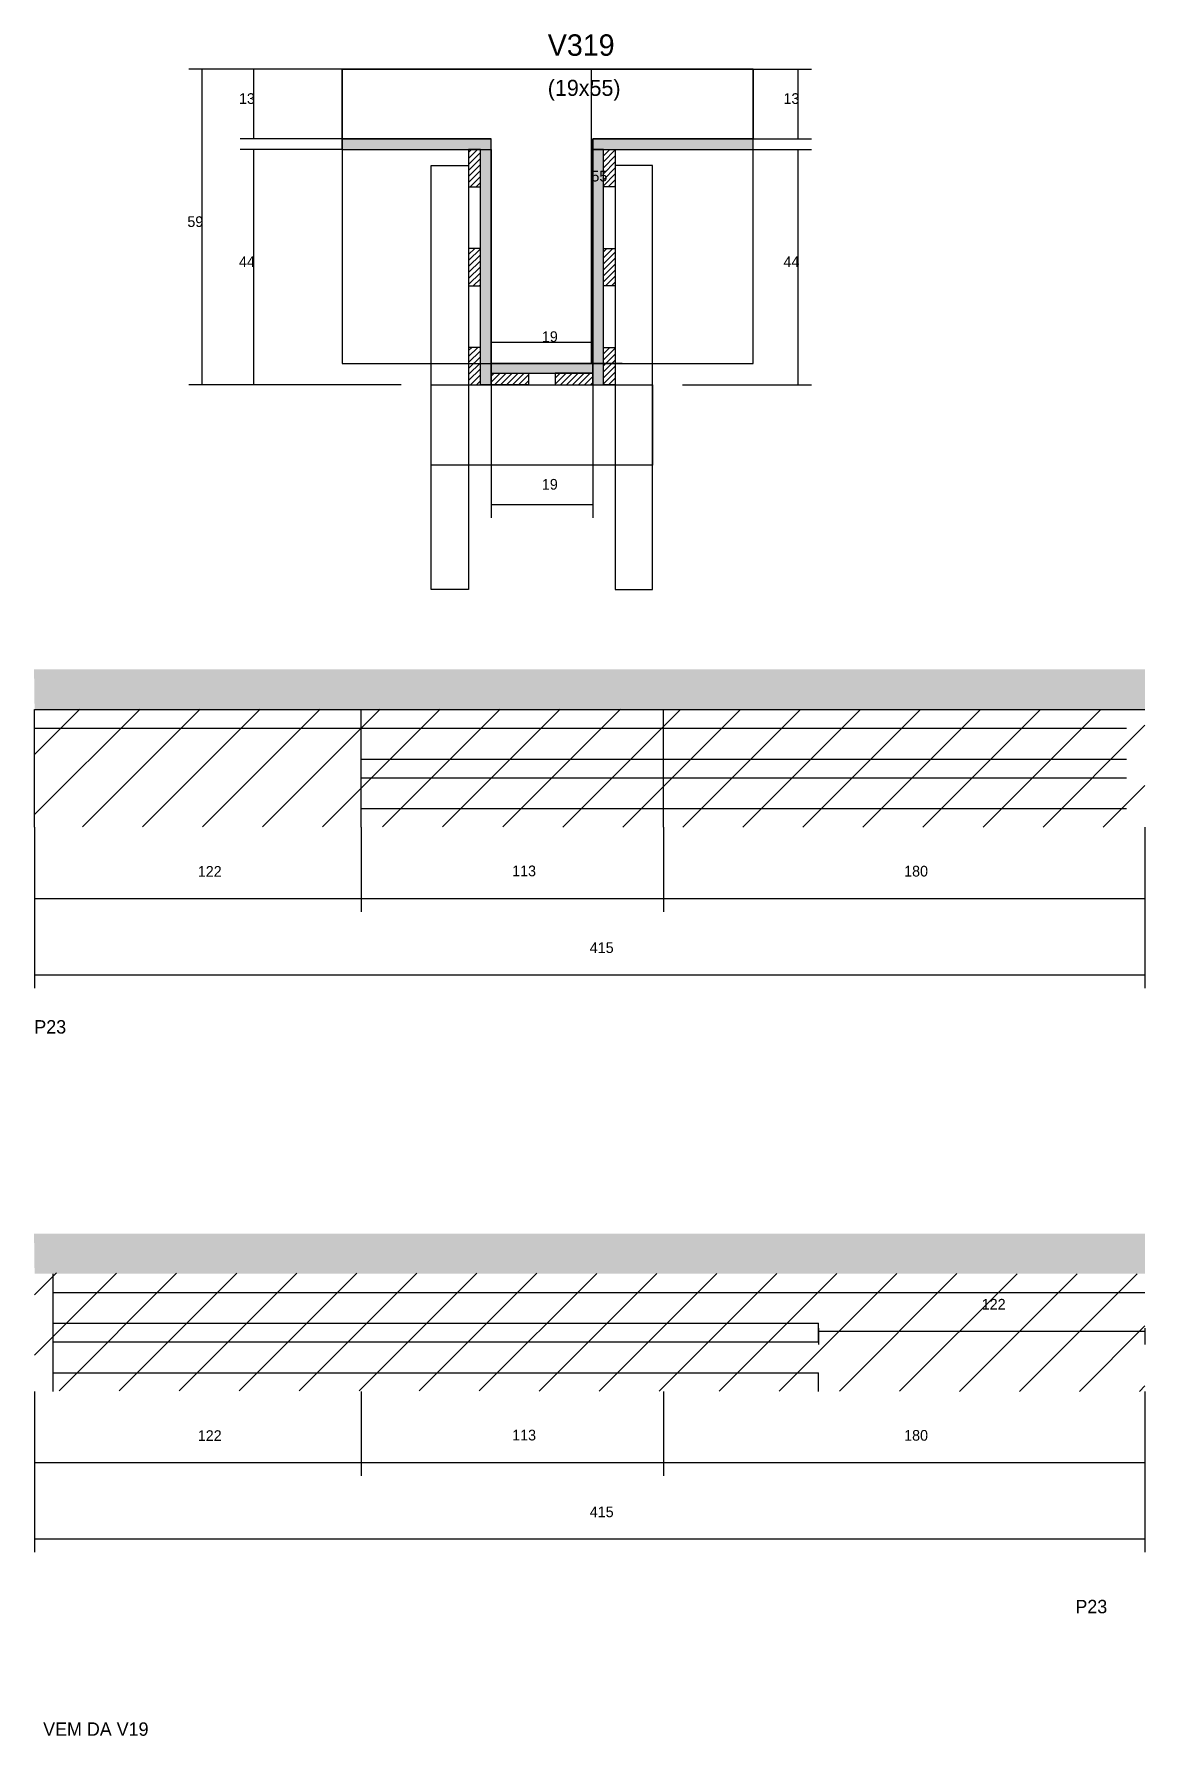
# Model space of a CAD drawing. Header units: metres. Extents: x -2848 to 22762, y -45195 to 1016.
# Drawn here: x 12608 to 13023, y -2823 to -2187 of the extents above; entities that cross this region are included whole.
import ezdxf

# ---------------------------------------------------------------- set-up
doc = ezdxf.new("R2010")
doc.units = ezdxf.units.M
for name, color, linetype in [('CONCRETO', 251, 'Continuous'), ('COTA', 4, 'Continuous'), ('Cota Seção (2x)', 4, 'Continuous'), ('Hachura', 253, 'Continuous'), ('Madeira', 126, 'Continuous'), ('NOMENCLATURA', 7, 'Continuous'), ('Painéis', 200, 'Continuous'), ('REAPROVEITAMENTO', 251, 'Continuous'), ('SARR_2.2x7', 40, 'Continuous'), ('SARR_3.5x7', 81, 'Continuous'), ('Texto Seção', 7, 'Continuous')]:
    doc.layers.add(name, color=color, linetype=linetype)

msp = doc.modelspace()

# ---------------------------------------------------------------- texts
at = {"layer": 'COTA'}
for s, p in [('13', (12684.6, -2213)), ('13', (12888.1, -2213)), ('59', (12665.3, -2259)), ('44', (12684.6, -2274)), ('44', (12888.1, -2274)), ('19', (12797.8, -2357.2)), ('122', (12669.2, -2501.9)), ('113', (12786.7, -2501.7)), ('180', (12933.2, -2501.8)), ('415', (12815.7, -2530.4)), ('122', (12962.2, -2663.7)), ('122', (12669.2, -2712.8)), ('113', (12786.7, -2712.6)), ('180', (12933.2, -2712.7)), ('415', (12815.7, -2741.3))]:
    msp.add_text(s, height=4, dxfattribs=at).set_placement(p)
at = {"layer": 'Cota Seção (2x)'}
for s, p in [('55', (12816.3, -2242)), ('19', (12797.8, -2302))]:
    msp.add_text(s, height=4, dxfattribs=at).set_placement(p)
at = {"layer": 'NOMENCLATURA'}
for p in [(12608.1, -2560.5), (12997.2, -2777.2)]:
    msp.add_text('P23', height=5, dxfattribs=at).set_placement(p)
at = {"layer": 'Texto Seção'}
for s, height, p in [('V319', 8, (12800, -2195)), ('(19x55)', 6, (12800, -2210)), ('VEM DA V19', 5, (12611.4, -2823))]:
    msp.add_text(s, height=height, dxfattribs=at).set_placement(p)

# ---------------------------------------------------------------- hatches: boundary and pattern name
at = {"layer": 'COTA'}
h = msp.add_hatch(dxfattribs=at)
h.set_pattern_fill('AR-CONC', scale=0.03)
h.paths.add_polyline_path([(13023.2, -2439.4), (13023.2, -2424.4), (13023.2, -2424.4), (12608, -2424.4), (12608, -2424.4), (12608.2, -2439.4), (12608.2, -2439.4), (13023.2, -2439.4)])
h = msp.add_hatch(dxfattribs=at)
h.set_pattern_fill('AR-CONC', scale=0.03)
h.paths.add_polyline_path([(13023.2, -2650.3), (13023.2, -2635.3), (13023.2, -2635.3), (12608, -2635.3), (12608, -2635.3), (12608.2, -2650.3), (12608.2, -2650.3), (13023.2, -2650.3)])
at = {"layer": 'Hachura'}
h = msp.add_hatch(color=8, dxfattribs=at)
h.dxf.hatch_style = 1
h.paths.add_polyline_path([(12778.8, -2230), (12778.8, -2226), (12778.8, -2226), (12723.2, -2226), (12723.2, -2226), (12723.2, -2230), (12723.2, -2230), (12778.8, -2230)])
h = msp.add_hatch(color=8, dxfattribs=at)
h.dxf.hatch_style = 1
h.paths.add_polyline_path([(12876.8, -2230), (12876.8, -2226), (12876.8, -2226), (12816.8, -2226), (12816.8, -2226), (12816.8, -2230), (12816.8, -2230), (12876.8, -2230)])
h = msp.add_hatch(dxfattribs=at)
h.set_pattern_fill('ANSI31', scale=0.5)
h.paths.add_polyline_path([(12770.4, -2244), (12774.8, -2244), (12774.8, -2244), (12774.8, -2230), (12774.8, -2230), (12770.4, -2230), (12770.4, -2230), (12770.4, -2244)])
h = msp.add_hatch(color=8, dxfattribs=at)
h.dxf.hatch_style = 1
h.paths.add_polyline_path([(12774.8, -2230), (12778.8, -2230), (12778.8, -2230), (12778.8, -2318), (12778.8, -2318), (12774.8, -2318), (12774.8, -2318), (12774.8, -2230)])
h = msp.add_hatch(color=8, dxfattribs=at)
h.dxf.hatch_style = 1
h.paths.add_polyline_path([(12820.8, -2228), (12816.8, -2228), (12816.8, -2228), (12816.8, -2318), (12816.8, -2318), (12820.8, -2318), (12820.8, -2318), (12820.8, -2228)])
h = msp.add_hatch(dxfattribs=at)
h.set_pattern_fill('ANSI31', scale=0.5)
h.paths.add_polyline_path([(12825.2, -2244), (12820.8, -2244), (12820.8, -2244), (12820.8, -2230), (12820.8, -2230), (12825.2, -2230), (12825.2, -2230), (12825.2, -2244)])
h = msp.add_hatch(dxfattribs=at)
h.set_pattern_fill('ANSI31', scale=0.5)
h.paths.add_polyline_path([(12770.4, -2281), (12774.8, -2281), (12774.8, -2281), (12774.8, -2267), (12774.8, -2267), (12770.4, -2267), (12770.4, -2267), (12770.4, -2281)])
h = msp.add_hatch(dxfattribs=at)
h.set_pattern_fill('ANSI31', scale=0.5)
h.paths.add_polyline_path([(12825.2, -2281), (12820.8, -2281), (12820.8, -2281), (12820.8, -2267), (12820.8, -2267), (12825.2, -2267), (12825.2, -2267), (12825.2, -2281)])
h = msp.add_hatch(dxfattribs=at)
h.set_pattern_fill('ANSI31', scale=0.5)
h.paths.add_polyline_path([(12770.4, -2318), (12774.8, -2318), (12774.8, -2318), (12774.8, -2304), (12774.8, -2304), (12770.4, -2304), (12770.4, -2304), (12770.4, -2318)])
h = msp.add_hatch(dxfattribs=at)
h.set_pattern_fill('ANSI31', scale=0.5)
h.paths.add_polyline_path([(12825.2, -2318), (12820.8, -2318), (12820.8, -2318), (12820.8, -2304), (12820.8, -2304), (12825.2, -2304), (12825.2, -2304), (12825.2, -2318)])
h = msp.add_hatch(color=8, dxfattribs=at)
h.dxf.hatch_style = 1
h.paths.add_polyline_path([(12816.8, -2313.6), (12816.8, -2310), (12816.8, -2310), (12778.8, -2310), (12778.8, -2310), (12778.8, -2313.6), (12778.8, -2313.6), (12816.8, -2313.6)])
h = msp.add_hatch(dxfattribs=at)
h.set_pattern_fill('ANSI31', scale=0.5)
h.paths.add_polyline_path([(12778.8, -2318), (12778.8, -2313.6), (12778.8, -2313.6), (12792.8, -2313.6), (12792.8, -2313.6), (12792.8, -2318), (12792.8, -2318), (12778.8, -2318)])
h = msp.add_hatch(dxfattribs=at)
h.set_pattern_fill('ANSI31', scale=0.5)
h.paths.add_polyline_path([(12816.8, -2318), (12816.8, -2313.6), (12816.8, -2313.6), (12802.8, -2313.6), (12802.8, -2313.6), (12802.8, -2318), (12802.8, -2318), (12816.8, -2318)])
at = {"layer": 'REAPROVEITAMENTO'}
h = msp.add_hatch(dxfattribs=at)
h.set_pattern_fill('ANSI31', scale=5)
h.paths.add_polyline_path([(13023.2, -2483.4), (13023.2, -2439.4), (13023.2, -2439.4), (12608.2, -2439.2), (12608.2, -2439.2), (12608.2, -2483.2), (12608.2, -2483.2), (13023.2, -2483.4)])
h = msp.add_hatch(dxfattribs=at)
h.set_pattern_fill('ANSI31', scale=5)
h.paths.add_polyline_path([(13023.2, -2694.3), (13023.2, -2650.3), (13023.2, -2650.3), (12608.2, -2650), (12608.2, -2650), (12608.2, -2694), (12608.2, -2694), (13023.2, -2694.3)])

# ---------------------------------------------------------------- linework, layer by layer
at = {"layer": 'CONCRETO'}
for points in [[(12723.2, -2226), (12723.2, -2200), (12876.8, -2200), (12876.8, -2226), (12816.8, -2226), (12816.8, -2310), (12778.8, -2310), (12778.8, -2226)], [(12723.2, -2310), (12876.8, -2310), (12876.8, -2200), (12723.2, -2200)]]:
    msp.add_lwpolyline(points, close=True, dxfattribs=at)
at = {"layer": 'COTA'}
for p, q in [((12723.2, -2200), (12665.8, -2200)), ((12670.8, -2318), (12670.8, -2200)), ((12723.2, -2200), (12685.1, -2200)), ((12690.1, -2226), (12690.1, -2200)), ((12876.8, -2200), (12898.6, -2200)), ((12893.6, -2226), (12893.6, -2200)), ((12723.2, -2226), (12685.1, -2226)), ((12876.8, -2226), (12898.6, -2226)), ((12723.2, -2230), (12685.1, -2230)), ((12690.1, -2318), (12690.1, -2230)), ((12876.8, -2230), (12898.6, -2230)), ((12893.6, -2318), (12893.6, -2230)), ((12745.2, -2318), (12665.8, -2318)), ((12745.2, -2318), (12685.1, -2318)), ((12778.8, -2318), (12778.8, -2367.7)), ((12816.8, -2318), (12816.8, -2367.7)), ((12850.4, -2318), (12898.6, -2318)), ((12778.8, -2362.7), (12816.8, -2362.7)), ((12608.2, -2483.4), (12608.2, -2515)), ((12608.2, -2483.4), (12608.2, -2543.5)), ((12730.2, -2483.4), (12730.2, -2515)), ((12730.2, -2483.4), (12730.2, -2515)), ((12843.2, -2483.4), (12843.2, -2515)), ((12843.2, -2483.4), (12843.2, -2515)), ((13023.2, -2483.4), (13023.2, -2515)), ((13023.2, -2483.4), (13023.2, -2543.5)), ((12608.2, -2510), (12730.2, -2510)), ((12730.2, -2510), (12843.2, -2510)), ((12843.2, -2510), (13023.2, -2510)), ((12608.2, -2538.5), (13023.2, -2538.5)), ((12901.2, -2670.6), (12901.2, -2676.8)), ((12901.2, -2671.8), (13023.2, -2671.8)), ((13023.2, -2670.6), (13023.2, -2676.8)), ((12608.2, -2694.3), (12608.2, -2725.8)), ((12608.2, -2694.3), (12608.2, -2754.4)), ((12730.2, -2694.3), (12730.2, -2725.8)), ((12730.2, -2694.3), (12730.2, -2725.8)), ((12843.2, -2694.3), (12843.2, -2725.8)), ((12843.2, -2694.3), (12843.2, -2725.8)), ((13023.2, -2694.3), (13023.2, -2725.8)), ((13023.2, -2694.3), (13023.2, -2754.4)), ((12608.2, -2720.8), (12730.2, -2720.8)), ((12730.2, -2720.8), (12843.2, -2720.8)), ((12843.2, -2720.8), (13023.2, -2720.8)), ((12608.2, -2749.4), (13023.2, -2749.4))]:
    msp.add_line(p, q, dxfattribs=at)
at = {"layer": 'Cota Seção (2x)'}
for p, q in [((12827.8, -2200), (12811.3, -2200)), ((12816.3, -2310), (12816.3, -2200)), ((12778.8, -2318), (12778.8, -2297)), ((12778.8, -2302), (12816.8, -2302)), ((12816.8, -2318), (12816.8, -2297)), ((12827.8, -2310), (12811.3, -2310))]:
    msp.add_line(p, q, dxfattribs=at)
at = {"layer": 'Madeira'}
for points in [[(12770.4, -2244), (12774.8, -2244), (12774.8, -2230), (12770.4, -2230)], [(12825.2, -2244), (12820.8, -2244), (12820.8, -2230), (12825.2, -2230)], [(12770.4, -2281), (12774.8, -2281), (12774.8, -2267), (12770.4, -2267)], [(12825.2, -2281), (12820.8, -2281), (12820.8, -2267), (12825.2, -2267)], [(12770.4, -2318), (12774.8, -2318), (12774.8, -2304), (12770.4, -2304)], [(12825.2, -2318), (12820.8, -2318), (12820.8, -2304), (12825.2, -2304)], [(12778.8, -2318), (12778.8, -2313.6), (12792.8, -2313.6), (12792.8, -2318)], [(12816.8, -2318), (12816.8, -2313.6), (12802.8, -2313.6), (12802.8, -2318)]]:
    msp.add_lwpolyline(points, close=True, dxfattribs=at)
at = {"layer": 'Painéis'}
for p, q in [((12723.2, -2226), (12778.8, -2226)), ((12723.2, -2230), (12723.2, -2226)), ((12778.8, -2230), (12778.8, -2226)), ((12816.8, -2226), (12876.8, -2226)), ((12816.8, -2230), (12816.8, -2226)), ((12876.8, -2230), (12876.8, -2226)), ((12778.8, -2318), (12778.8, -2230)), ((12816.8, -2318), (12816.8, -2230)), ((12778.8, -2310), (12816.8, -2310)), ((12778.8, -2313.6), (12778.8, -2310)), ((12816.8, -2313.6), (12816.8, -2310)), ((12608.2, -2439.4), (13023.2, -2439.4)), ((12608.2, -2483.4), (12608.2, -2439.4)), ((12730.2, -2483.4), (12730.2, -2439.4)), ((12843.2, -2483.4), (12843.2, -2439.4))]:
    msp.add_line(p, q, dxfattribs=at)
for points in [[(12778.8, -2230), (12778.8, -2226), (12723.2, -2226), (12723.2, -2230)], [(12876.8, -2230), (12876.8, -2226), (12816.8, -2226), (12816.8, -2230)], [(12774.8, -2230), (12778.8, -2230), (12778.8, -2318), (12774.8, -2318)], [(12820.8, -2230), (12816.8, -2230), (12816.8, -2318), (12820.8, -2318)], [(12816.8, -2313.6), (12816.8, -2310), (12778.8, -2310), (12778.8, -2313.6)]]:
    msp.add_lwpolyline(points, close=True, dxfattribs=at)
at = {"layer": 'SARR_2.2x7'}
for p, q in [((12608.2, -2446.4), (12730.2, -2446.4)), ((12730.2, -2446.4), (12843.2, -2446.4)), ((12843.2, -2446.4), (13016.3, -2446.4)), ((12730.2, -2457.9), (12843.2, -2457.9)), ((12843.2, -2457.9), (13016.3, -2457.9)), ((12730.2, -2464.9), (12843.2, -2464.9)), ((12843.2, -2464.9), (13016.3, -2464.9)), ((12730.2, -2476.4), (12843.2, -2476.4)), ((12843.2, -2476.4), (13016.3, -2476.4)), ((12615.2, -2694.3), (12615.2, -2650.3)), ((12615.2, -2657.3), (12730.2, -2657.3)), ((12730.2, -2657.3), (12843.2, -2657.3)), ((12843.2, -2657.3), (13023.2, -2657.3)), ((12615.2, -2668.8), (12730.2, -2668.8)), ((12730.2, -2668.8), (12843.2, -2668.8)), ((12843.2, -2668.8), (12901.2, -2668.8)), ((12901.2, -2675.8), (12901.2, -2668.8)), ((12615.2, -2675.8), (12730.2, -2675.8)), ((12730.2, -2675.8), (12843.2, -2675.8)), ((12843.2, -2675.8), (12901.2, -2675.8)), ((12615.2, -2687.3), (12730.2, -2687.3)), ((12730.2, -2687.3), (12843.2, -2687.3)), ((12843.2, -2687.3), (12901.2, -2687.3)), ((12901.2, -2694.3), (12901.2, -2687.3))]:
    msp.add_line(p, q, dxfattribs=at)
at = {"layer": 'SARR_3.5x7'}
for points in [[(12756.4, -2236), (12770.4, -2236), (12770.4, -2394.5), (12756.4, -2394.5)], [(12839.2, -2236), (12825.2, -2236), (12825.2, -2394.5), (12839.2, -2394.5)], [(12756.4, -2318), (12839.2, -2318), (12839.2, -2348), (12756.4, -2348)]]:
    msp.add_lwpolyline(points, close=True, dxfattribs=at)

msp.set_redraw_order([(e.dxf.handle, doc.entitydb.next_handle()) for e in msp.query("TEXT MTEXT ATTDEF DIMENSION ARC_DIMENSION")])  # texts and dimensions are drawn at this point

doc.saveas('drawing.dxf')
